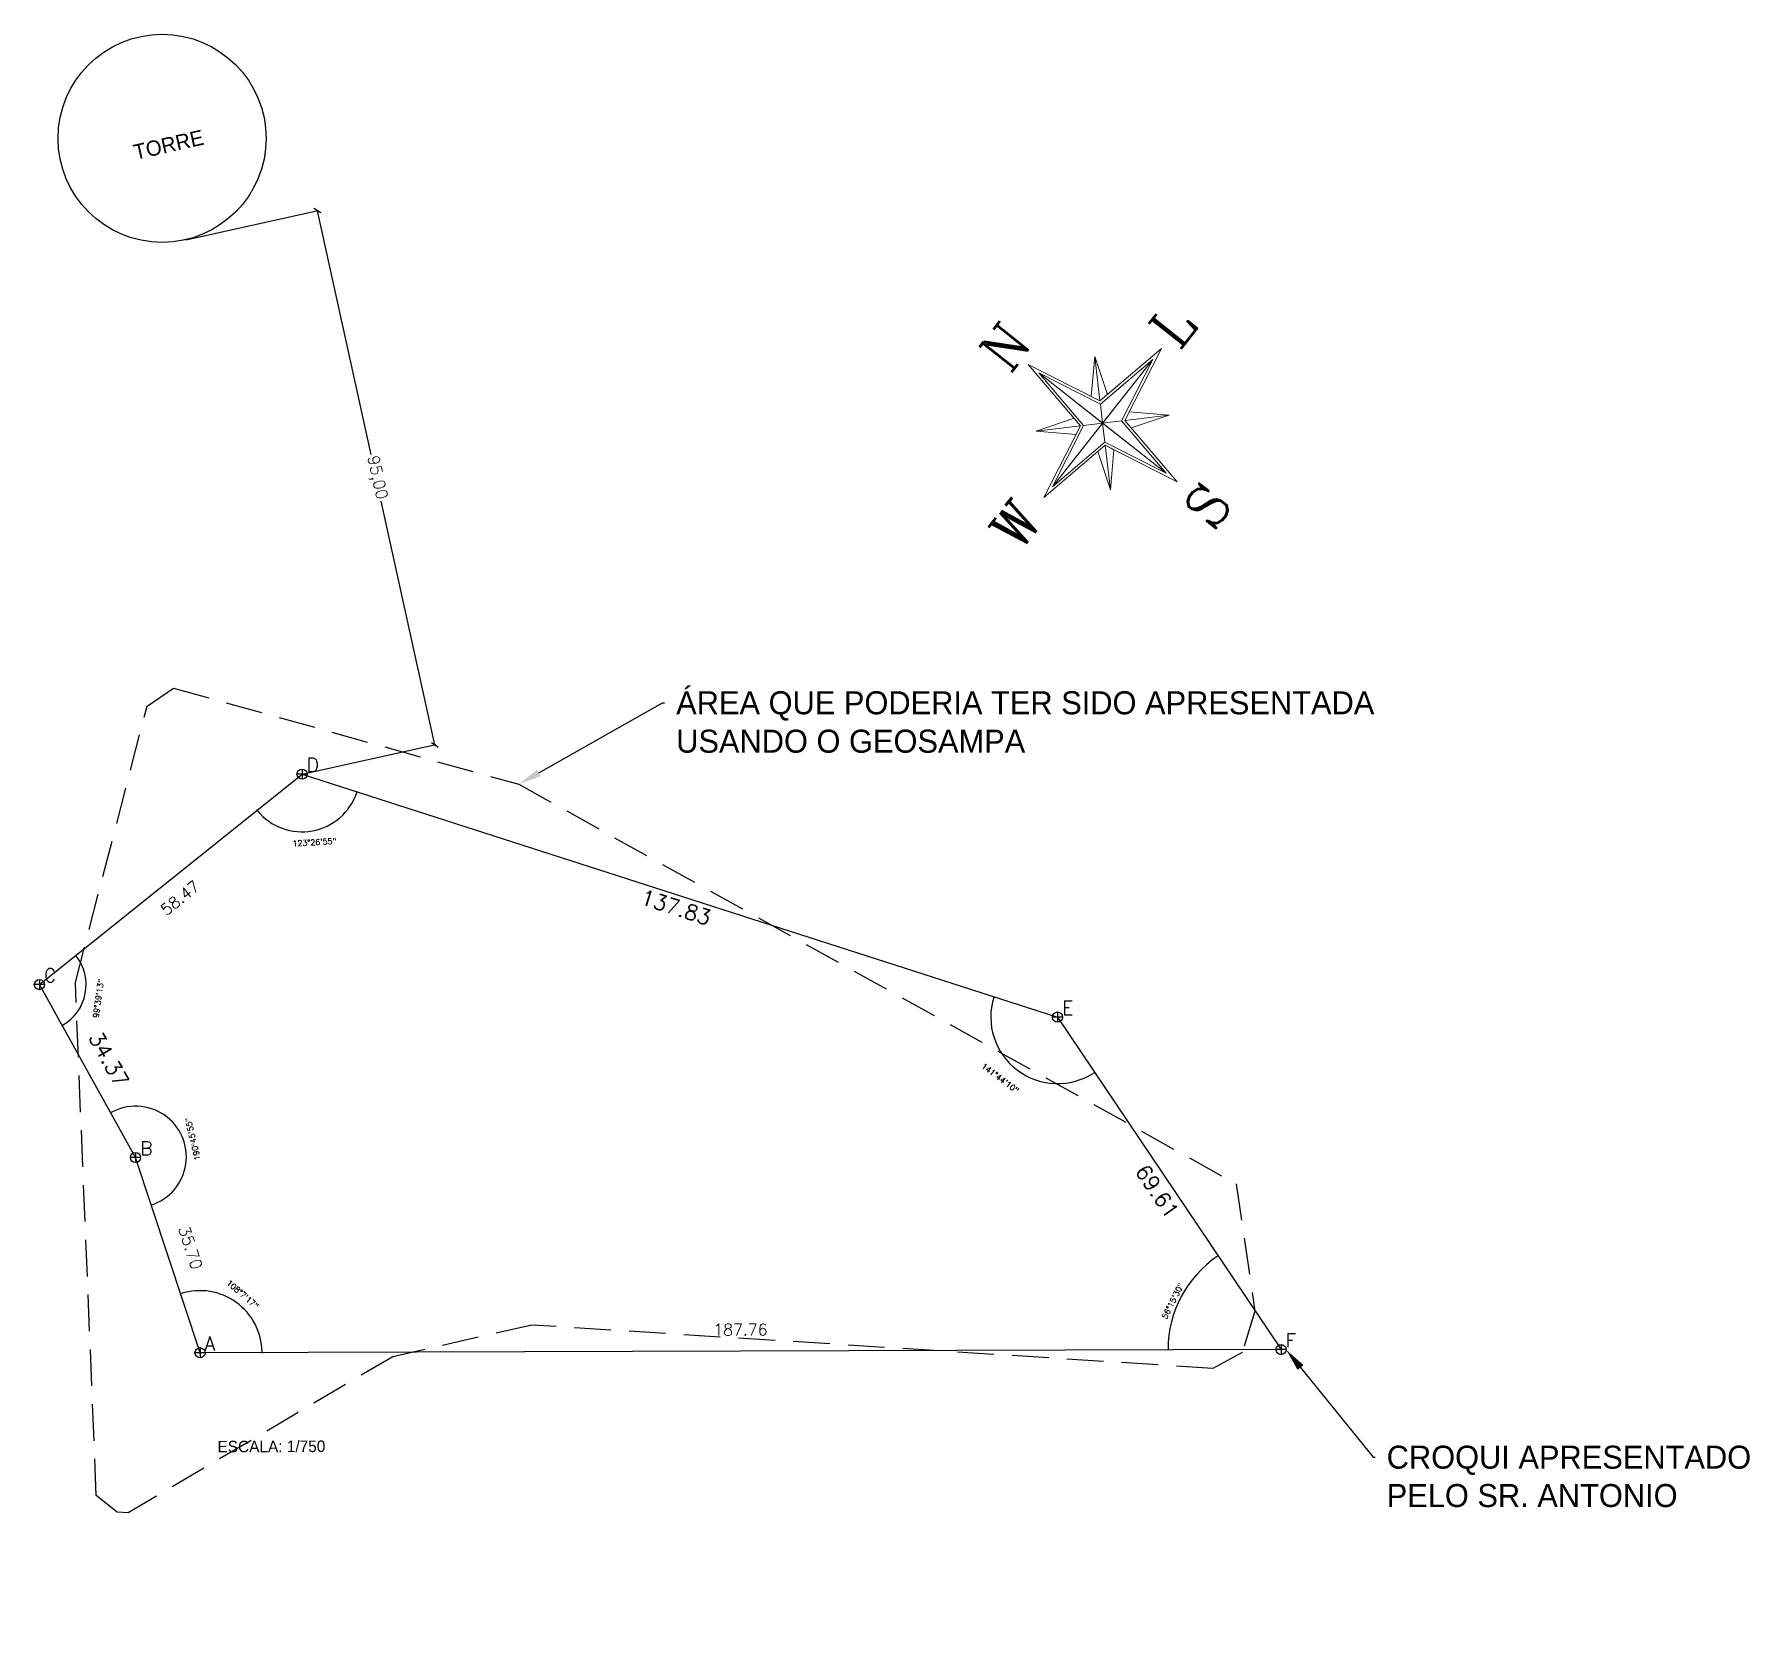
# Model space of a CAD drawing. Header units: millimetres. Extents: x -127 to 4076, y -110 to 475.
# Drawn here: x 2528.6 to 2826.5, y -109.5 to 167.6 of the extents above; entities that cross this region are included whole.
import ezdxf
from ezdxf import colors
from ezdxf.entities.mleader import LeaderData, LeaderLine
from ezdxf.enums import TextEntityAlignment as Align
from ezdxf.math import Vec2, Vec3

# ---------------------------------------------------------------- set-up
doc = ezdxf.new("R2010")
doc.units = ezdxf.units.MM
doc.linetypes.add('DASHED2', pattern=[9.525, 6.35, -3.175])
doc.layers.add('AR-AUX', color=1, linetype='Continuous')
doc.layers.add('AR-COB', color=1, linetype='Continuous')
doc.layers.add('ROSA_DOS_VENTOS', color=7, linetype='Continuous', lineweight=0)
doc.styles.add('Romans', font='romans.shx')
doc.styles.add('RS', font='romans.shx')
doc.styles.add('TEXTO_DO_NORTE', font='')
doc.styles.get('TEXTO_DO_NORTE').set_extended_font_data('Complex', bold=True)
doc.dimstyles.new('interno', dxfattribs={"dimtxt": 0.1, "dimasz": 0.08, "dimexe": 0.04, "dimexo": 0.1, "dimgap": 0, "dimtad": 1, "dimzin": 0, "dimdsep": 46, "dimtxsty": 'RS', "dimblk1": 'OBLIQUE', "dimblk2": 'OBLIQUE', "dimsah": 1, "dimcen": 0, "dimdle": 0.04, "dimse1": 1, "dimse2": 1, "dimsd1": 1, "dimsd2": 1, "dimaunit": 1, "dimadec": 3, "dimazin": 0, "dimtfac": 12.5, "dimtix": 1, "dimtmove": 2, "dimatfit": 3, "dimfxl": 1, "dimtolj": 1, "dimtzin": 0, "dimarcsym": 0})
doc.dimstyles.new('M-100', dxfattribs={"dimtxt": 2, "dimasz": 1, "dimexe": 0.15, "dimexo": 0.25, "dimgap": 0.16, "dimtad": 0, "dimzin": 1, "dimtxsty": 'Romans', "dimblk": 'OBLIQUE', "dimcen": 0.9, "dimclrd": 256, "dimclre": 256, "dimclrt": 256, "dimaunit": 1, "dimadec": 3, "dimazin": 0, "dimtfac": 1, "dimtmove": 0, "dimatfit": 3, "dimldrblk": 'OBLIQUE', "dimfxl": 1, "dimarcsym": 0})

msp = doc.modelspace()

# ---------------------------------------------------------------- texts
at = {"attachment_point": 5}
for s, width, gutter_width, insert, char_height, rotation in [('TORRE', 150.36339, 0.661, (2551.91, 148.398), 2.6421, 12.68525), ('ESCALA: 1/750', 26.3308, 1, (2569.769, -77.719), 2, 0.21765)]:
    msp.add_mtext_dynamic_manual_height_columns(s, width=width, gutter_width=gutter_width, heights=[0], dxfattribs=dict(at, insert=insert, char_height=char_height, rotation=rotation))
at = {"char_height": 2.392, "attachment_point": 1, "style": 'Romans'}
for s, insert in [('D', (2575.873, 41.891)), ('C', (2530.255, 5.316)), ('E', (2707.081, -0.31)), ('B', (2546.953, -24.725)), ('A', (2558.155, -58.622)), ('F', (2745.912, -58.082))]:
    msp.add_mtext_dynamic_manual_height_columns(s, width=5.82259, gutter_width=3.588, heights=[0], dxfattribs=dict(at, insert=insert))
at = {"layer": 'AR-AUX', "attachment_point": 5, "style": 'Romans'}
for s, insert, char_height, rotation in [('123°26\'55"', (2577.256, 27.251), 1, 3.36563), ('99°39\'13"', (2539.712, 0.116), 1, 82.06035), ('{\\H6.66667x;141°44\'10"}', (2696.344, -13.73), 0.15, 323.03842), ('{\\H6.66667x;190º45\'55\\H1x;"}', (2556.107, -24.305), 0.15, 103.24493), ('108°7\'17"', (2564.76, -51.279), 1, 318.89629), ('56°15\'30"', (2726.324, -52.419), 1, 63.29993)]:
    msp.add_mtext(s, dxfattribs=dict(at, insert=insert, char_height=char_height, rotation=rotation))
at = {"layer": 'ROSA_DOS_VENTOS', "style": 'TEXTO_DO_NORTE'}
msp.add_text('N', height=7.042, rotation=51.76352, dxfattribs=at).set_placement((2701.723, 109.838), align=Align.BOTTOM_CENTER)
msp.add_text('L', height=7.042, rotation=51.76352, dxfattribs=at).set_placement((2727.323, 112.477))
msp.add_text('S', height=7.042, rotation=51.76352, dxfattribs=at).set_placement((2729.625, 87.853), align=Align.TOP_CENTER)
msp.add_text('W', height=7.042, rotation=51.76352, dxfattribs=at).set_placement((2704.12, 83.029), align=Align.RIGHT)

# ---------------------------------------------------------------- blocks, each defined once
blk = doc.blocks.new('*D45')
at = {"layer": 'Defpoints', "color": 0, "transparency": 16777216}
for p in [(2745.11, -58.15), (2557.36, -61.42), (2745.12, -60.88)]:
    blk.add_point(p, dxfattribs=at)
at = {"layer": 'AR-AUX', "color": 0, "transparency": 16777216, "insert": (2651.23, -57.42), "char_height": 0.1, "attachment_point": 5, "rotation": 0.1648, "style": 'RS'}
blk.add_mtext('\\A1;{\\H20x;187.76}', dxfattribs=at)
blk = doc.blocks.new('_OBLIQUE')
at = {"color": 0, "linetype": 'ByBlock'}
blk.add_line((-0.5, -0.5), (0.5, 0.5), dxfattribs=at)
blk = doc.blocks.new('*D46')
at = {"layer": 'Defpoints', "color": 0, "transparency": 16777216}
for p in [(2549.15, -26.54), (2546.16, -27.53), (2557.36, -61.42)]:
    blk.add_point(p, dxfattribs=at)
at = {"layer": 'AR-AUX', "color": 0, "transparency": 16777216, "insert": (2555.7, -43.18), "char_height": 0.1, "attachment_point": 5, "rotation": 288.2862, "style": 'RS'}
blk.add_mtext('\\A1;{\\H20x;35.70}', dxfattribs=at)
blk = doc.blocks.new('*D47')
at = {"layer": 'Defpoints', "color": 0, "transparency": 16777216}
for p in [(2532.02, 3.93), (2529.46, 2.51), (2546.16, -27.53)]:
    blk.add_point(p, dxfattribs=at)
at = {"layer": 'AR-AUX', "color": 0, "transparency": 16777216, "insert": (2541.52, -10.44), "char_height": 0.1, "attachment_point": 5, "rotation": 299.0682, "style": 'RS'}
blk.add_mtext('\\A1;{\\H26.421x;34.37}', dxfattribs=at)
blk = doc.blocks.new('*D48')
at = {"layer": 'Defpoints', "color": 0, "transparency": 16777216}
for p in [(2575.08, 39.09), (2577.14, 36.52), (2529.46, 2.51)]:
    blk.add_point(p, dxfattribs=at)
at = {"layer": 'AR-AUX', "color": 0, "transparency": 16777216, "insert": (2553.9, 17.57), "char_height": 0.1, "attachment_point": 5, "rotation": 38.7219, "style": 'RS'}
blk.add_mtext('\\A1;{\\H20x;58.47}', dxfattribs=at)
blk = doc.blocks.new('*D49')
at = {"layer": 'Defpoints', "color": 0, "transparency": 16777216}
for p in [(2575.08, 39.09), (2706.29, -3.11), (2705.23, -6.42)]:
    blk.add_point(p, dxfattribs=at)
at = {"layer": 'AR-AUX', "color": 0, "transparency": 16777216, "insert": (2640.03, 15.94), "char_height": 0.1, "attachment_point": 5, "rotation": 342.1704, "style": 'RS'}
blk.add_mtext('\\A1;{\\H26.421x;137.83}', dxfattribs=at)
blk = doc.blocks.new('*D50')
at = {"layer": 'Defpoints', "color": 0, "transparency": 16777216}
for p in [(2706.29, -3.11), (2745.12, -60.88), (2741.94, -63.02)]:
    blk.add_point(p, dxfattribs=at)
at = {"layer": 'AR-AUX', "color": 0, "transparency": 16777216, "insert": (2723.62, -33.4), "char_height": 0.1, "attachment_point": 5, "rotation": 303.9064, "style": 'RS'}
blk.add_mtext('\\A1;{\\H26.421x;69.61}', dxfattribs=at)
blk = doc.blocks.new('_Dot')
at = {"layer": 'AR-COB', "color": 0, "lineweight": -2}
blk.add_line((-0.5, 0), (-1, 0), dxfattribs=at)
at = {"layer": 'AR-COB', "color": 0, "const_width": 0.5}
blk.add_lwpolyline([(-0.25, 0, 1), (0.25, 0, 1)], format="xyb", close=True, dxfattribs=at)
blk = doc.blocks.new('*D61')
at = {"layer": 'AR-AUX', "lineweight": -2, "transparency": 16777216}
for p, q in [((2554.91, 131.92), (2577.89, 136.98)), ((2577.74, 136.95), (2587.06, 94.62)), ((2598.16, 44.17), (2588.85, 86.5)), ((2575.33, 39.14), (2598.31, 44.2))]:
    blk.add_line(p, q, dxfattribs=at)
at = {"layer": 'Defpoints', "color": 0, "transparency": 16777216}
for p in [(2554.66, 131.87), (2598.16, 44.17), (2575.08, 39.09)]:
    blk.add_point(p, dxfattribs=at)
at = {"layer": 'AR-AUX', "lineweight": -2, "transparency": 16777216}
for p, rotation in [((2577.74, 136.95), 102.4114295437728), ((2598.16, 44.17), 282.4114295437728)]:
    blk.add_blockref('_OBLIQUE', p, dxfattribs=dict(at, rotation=rotation))
at = {"layer": 'AR-AUX', "transparency": 16777216, "insert": (2587.95, 90.56), "char_height": 2, "attachment_point": 5, "rotation": 282.4114, "style": 'Romans'}
blk.add_mtext('95,00', dxfattribs=at)

# ---------------------------------------------------------------- dimensions: what is measured, and where the dimension line sits
at = {"layer": 'AR-AUX'}
dim = msp.add_linear_dim(base=(2598.161, 44.168), p1=(2554.663, 131.869), p2=(2575.081, 39.089), angle=102.41143, dimstyle='M-100', dxfattribs=at)
dim.commit()
dim.dimension.update_dxf_attribs({"geometry": '*D61', "text_midpoint": (2587.952, 90.558)})
dim = msp.add_linear_dim(base=(2577.138, 36.523), p1=(2529.463, 2.513), p2=(2575.081, 39.089), angle=38.72187, text='{\\H20x;<>}', dimstyle='interno', dxfattribs=at)
dim.commit()
dim.dimension.update_dxf_attribs({"geometry": '*D48', "text_midpoint": (2553.898, 17.575), "dimtype": 161})
for p1, p2, distance, text, picture, middle in [((2575.081, 39.089), (2706.29, -3.112), -3.475, '{\\H26.421x;<>}', '*D49', (2640.026, 15.938)), ((2546.162, -27.527), (2529.463, 2.513), -2.926, '{\\H26.421x;<>}', '*D47', (2541.525, -10.444)), ((2706.29, -3.112), (2745.121, -60.885), -3.83, '{\\H26.421x;<>}', '*D50', (2723.623, -33.398)), ((2557.363, -61.425), (2546.162, -27.527), -3.143, '{\\H20x;<>}', '*D46', (2555.696, -43.176)), ((2557.363, -61.425), (2745.121, -60.885), 2.74, '{\\H20x;<>}', '*D45', (2651.231, -57.415))]:
    dim = msp.add_aligned_dim(p1=p1, p2=p2, distance=distance, text=text, dimstyle='interno', dxfattribs=at)
    dim.commit()
    dim.dimension.update_dxf_attribs({"geometry": picture, "text_midpoint": middle})

# ---------------------------------------------------------------- linework, layer by layer
for p, q in [((2575.962, 39.089), (2574.201, 39.089)), ((2575.081, 39.969), (2575.081, 38.209)), ((2529.463, 3.394), (2529.463, 1.633)), ((2530.344, 2.513), (2528.583, 2.513)), ((2706.29, -2.232), (2706.29, -3.993)), ((2707.17, -3.112), (2705.409, -3.112)), ((2546.162, -26.647), (2546.162, -28.408)), ((2547.042, -27.527), (2545.281, -27.527)), ((2558.244, -61.425), (2556.483, -61.425)), ((2557.363, -60.544), (2557.363, -62.305)), ((2746.001, -60.885), (2744.24, -60.885)), ((2745.121, -60.004), (2745.121, -61.765))]:
    msp.add_line(p, q)
for centre in [(2575.081, 39.089), (2575.081, 39.089), (2529.463, 2.513), (2529.463, 2.513), (2706.29, -3.112), (2706.29, -3.112), (2546.162, -27.527), (2546.162, -27.527), (2557.363, -61.425), (2557.363, -61.425), (2745.121, -60.885), (2745.121, -60.885)]:
    msp.add_circle(centre, 0.88)
at = {"layer": 'AR-AUX', "linetype": 'DASHED2'}
msp.add_lwpolyline([(2548.171, 50.886), (2552.758, 54.035), (2612.741, 37.313), (2737.338, -32.098), (2740.574, -54.218), (2738.359, -61.408), (2733.286, -64.138), (2614.972, -56.614), (2590.832, -62.123), (2544.881, -89.243), (2542.98, -89.149), (2539.352, -86.23), (2535.714, 2.862), (2548.171, 50.886)], dxfattribs=at)
at = {"layer": 'AR-AUX'}
msp.add_lwpolyline([(2529.463, 2.513), (2575.081, 39.089), (2706.29, -3.112), (2745.121, -60.885), (2557.363, -61.425), (2546.162, -27.527), (2529.463, 2.513)], dxfattribs=at)
msp.add_circle((2550.778, 149.521), 18.075, dxfattribs=at)
for centre, radius, start, end in [((2575.081, 39.089), 10.033, 219.35004, 341.54226), ((2575.081, 39.089), 10.033, 218.0937, 218.72187), ((2529.463, 2.513), 8.118, 299.84459, 37.94552), ((2706.29, -3.112), 11.575, 162.71495, 303.36189), ((2529.463, 2.513), 8.118, 298.29188, 299.06823), ((2546.199, -27.394), 8.79, 287.7811, 119.70425), ((2745.121, -60.885), 19.627, 124.22752, 179.8437), ((2745.121, -60.885), 19.627, 123.5853, 123.90641), ((2557.363, -61.425), 10.777, 0.74964, 107.70133), ((2557.363, -61.425), 10.777, 359.57997, 0.16481)]:
    msp.add_arc(centre, radius, start, end, dxfattribs=at)
at = {"layer": 'ROSA_DOS_VENTOS'}
for p, q in [((2710.28, 99.599), (2701.194, 110.255)), ((2701.194, 110.255), (2713.68, 103.913)), ((2705.42, 88.993), (2722.855, 111.12)), ((2712.171, 104.68), (2712.765, 111.628)), ((2712.765, 111.628), (2713.68, 103.913)), ((2712.765, 111.628), (2714.968, 105.012)), ((2713.68, 103.913), (2724.336, 113)), ((2713.746, 103.353), (2722.855, 111.12)), ((2713.746, 103.353), (2722.855, 111.12)), ((2722.855, 111.12), (2714.137, 100.056)), ((2722.855, 111.12), (2717.434, 100.447)), ((2724.336, 113), (2717.994, 100.514)), ((2703.074, 108.774), (2725.2, 91.339)), ((2710.841, 99.665), (2703.074, 108.774)), ((2703.074, 108.774), (2713.746, 103.353)), ((2710.841, 99.665), (2703.074, 108.774)), ((2703.074, 108.774), (2714.137, 100.056)), ((2713.68, 103.913), (2712.171, 104.68)), ((2714.137, 100.056), (2713.746, 103.353)), ((2717.994, 100.514), (2718.761, 102.023)), ((2725.708, 101.429), (2717.994, 100.514)), ((2718.761, 102.023), (2725.708, 101.429)), ((2725.708, 101.429), (2719.093, 99.226)), ((2702.566, 98.684), (2709.182, 100.887)), ((2702.566, 98.684), (2710.28, 99.599)), ((2709.514, 98.09), (2702.566, 98.684)), ((2703.938, 87.113), (2710.28, 99.599)), ((2705.42, 88.993), (2714.137, 100.056)), ((2705.42, 88.993), (2710.841, 99.665)), ((2710.28, 99.599), (2709.514, 98.09)), ((2714.137, 100.056), (2710.841, 99.665)), ((2714.137, 100.056), (2717.434, 100.447)), ((2725.2, 91.339), (2714.137, 100.056)), ((2714.137, 100.056), (2714.528, 96.76)), ((2717.434, 100.447), (2725.2, 91.339)), ((2717.434, 100.447), (2725.2, 91.339)), ((2717.994, 100.514), (2727.081, 89.857)), ((2714.595, 96.199), (2703.938, 87.113)), ((2714.528, 96.76), (2705.42, 88.993)), ((2714.528, 96.76), (2705.42, 88.993)), ((2725.2, 91.339), (2714.528, 96.76)), ((2727.081, 89.857), (2714.595, 96.199)), ((2715.51, 88.485), (2714.595, 96.199)), ((2714.595, 96.199), (2716.104, 95.433)), ((2716.104, 95.433), (2715.51, 88.485)), ((2715.51, 88.485), (2713.307, 95.101))]:
    msp.add_line(p, q, dxfattribs=at)

# ---------------------------------------------------------------- block references
at = {"layer": 'AR-AUX'}
for p, xscale, yscale, zscale, rotation in [((2584.633, 36.017), 0.1100000000000001, 0.1100000000000001, 0.1100000000000001, 71.85634832480365), ((2567.254, 32.813), 0.11, 0.11, 0.11, 129.0359572804586), ((2535.797, 7.591), 0.1100000000000001, 0.1100000000000001, 0.1100000000000001, 128.3336936749367), ((2695.271, 0.432), 0.1100000000000001, 0.1100000000000001, 0.1100000000000001, 72.44269360541918), ((2533.407, -4.582), 0.11, 0.11, 0.11, 209.4564116914195), ((2712.746, -12.718), 0.1100000000000001, 0.1100000000000001, 0.1100000000000001, 33.63415033384133), ((2541.844, -19.759), 0.11, 0.11, 0.11, 209.0719627808283), ((2548.884, -35.764), 0.1100000000000001, 0.1100000000000001, 0.1100000000000001, 197.8642142617767), ((2734.172, -44.595), 0.1100000000000001, 0.1100000000000001, 0.1100000000000001, 34.06696527673762), ((2553.982, -51.192), 0.11, 0.11, 0.11, 197.9937501103554), ((2568.14, -61.394), 0.11, 0.11, 0.11, 270.4572207714766), ((2725.493, -60.941), 0.1100000000000001, 0.1100000000000001, 0.1100000000000001, 270.0042505941647)]:
    msp.add_blockref('_Dot', p, dxfattribs=dict(at, xscale=xscale, yscale=yscale, zscale=zscale, rotation=rotation))

msp.set_redraw_order([(e.dxf.handle, doc.entitydb.next_handle()) for e in msp.query("TEXT MTEXT ATTDEF DIMENSION ARC_DIMENSION")])  # texts and dimensions are drawn at this point

# ---------------------------------------------------------------- leaders
ml = msp.add_multileader_mtext('Standard', dxfattribs=at)
ml.set_content('ÁREA QUE PODERIA TER SIDO APRESENTADA \\PUSANDO O GEOSAMPA', color=256)
ml.set_leader_properties()
ml.build(insert=Vec2(0, 0))
ml.multileader.update_dxf_attribs({"text_right_attachment_type": 6, "dogleg_length": 0.36})
ctx = ml.context
ctx.base_point, ctx.plane_origin = Vec3(2638.068, 51.473), Vec3(2612.741, 37.313)
ctx.right_attachment = 6
notes = []
notes.append((ctx, [(0, (1, 1, 0), (2637.708, 51.473), (1, 0), 0.36, [(0, [(2612.741, 37.313)], 0, [])])]))
ctx.mtext.insert, ctx.mtext.flow_direction = Vec3(2640.068, 53.473), 5
ml = msp.add_multileader_mtext('Standard', dxfattribs=at)
ml.set_content('CROQUI APRESENTADO \\PPELO SR. ANTONIO', color=256)
ml.set_leader_properties()
ml.build(insert=Vec2(0, 0))
ml.multileader.update_dxf_attribs({"text_right_attachment_type": 6, "dogleg_length": 0.36})
ctx = ml.context
ctx.base_point, ctx.plane_origin = Vec3(2761.477, -79.568), Vec3(2746.001, -60.885)
ctx.right_attachment = 6
notes.append((ctx, [(0, (1, 1, 0), (2761.117, -79.568), (1, 0), 0.36, [(0, [(2746.001, -60.885)], 0, [])])]))
ctx.mtext.insert, ctx.mtext.flow_direction = Vec3(2763.477, -77.568), 5
for ctx, leaders in notes:
    for number, flags, end, landing, length, lines in leaders:
        leader = LeaderData()
        leader.index, (leader.has_last_leader_line, leader.has_dogleg_vector, leader.attachment_direction) = number, flags
        leader.last_leader_point, leader.dogleg_vector, leader.dogleg_length = Vec3(end), Vec3(landing), length
        for number, points, colour, breaks in lines:
            line = LeaderLine()
            line.index, line.vertices, line.color, line.breaks = number, Vec3.list(points), colors.encode_raw_color(colour), breaks
            leader.lines.append(line)
        ctx.leaders.append(leader)

doc.saveas('drawing.dxf')
